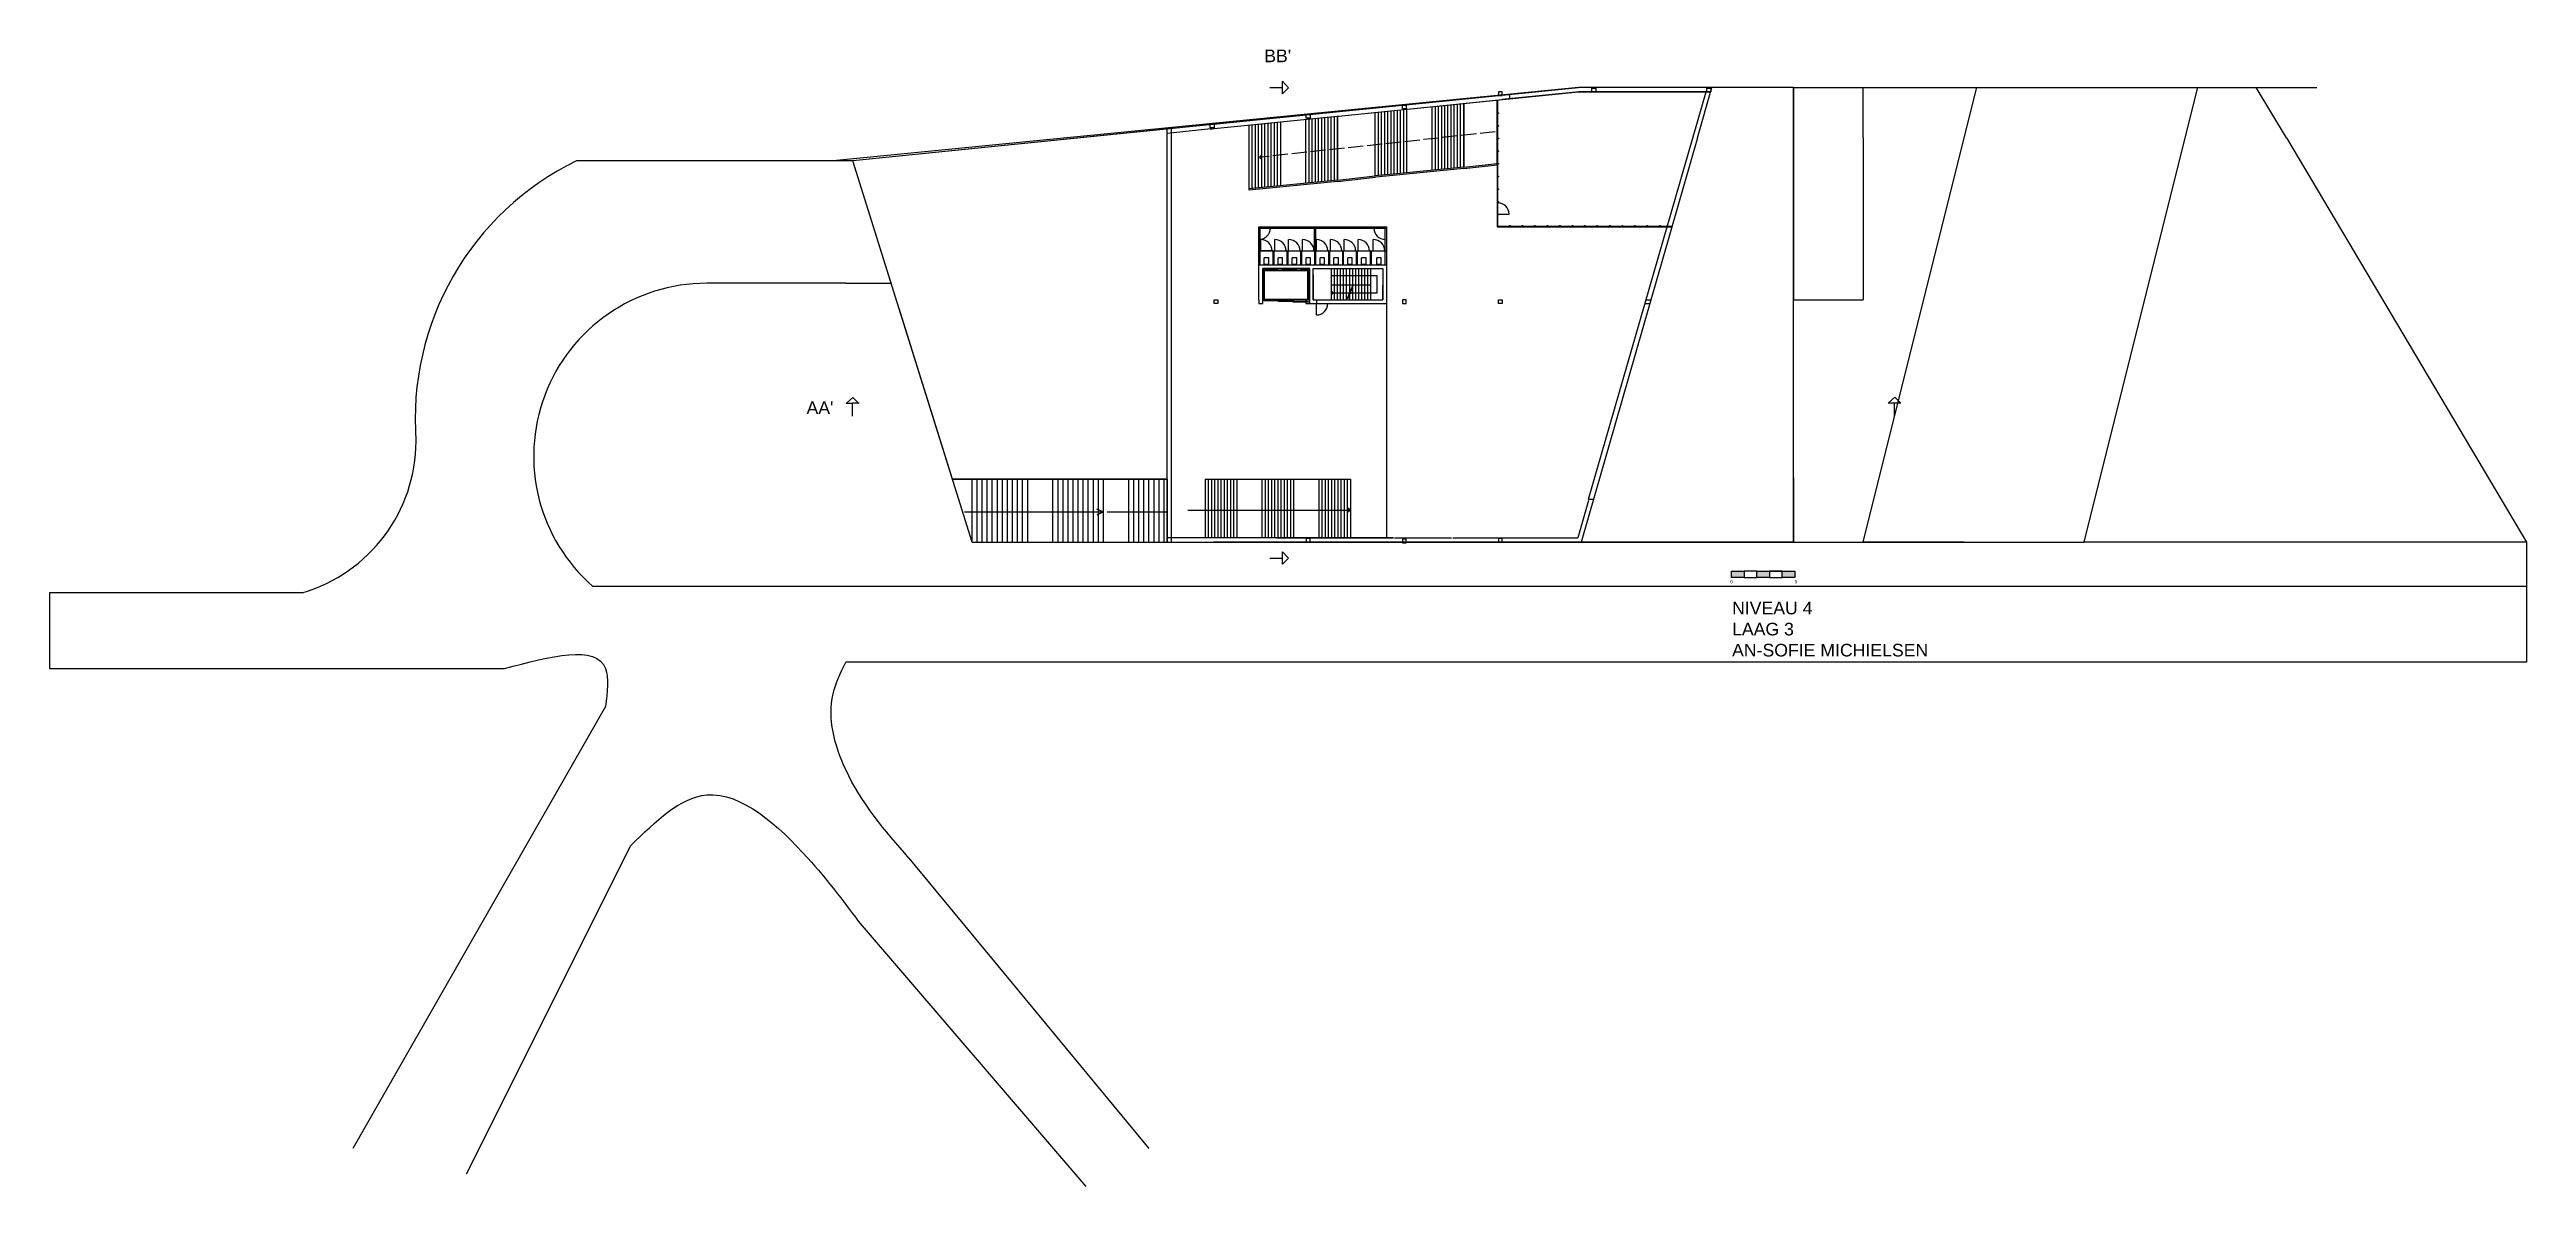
# Model space of a CAD drawing. Header units: millimetres. Extents: x -5657 to 14604, y -1609 to 2067.
# Drawn here: x 4816 to 6776, y 968 to 1868 of the extents above; entities that cross this region are included whole.
import ezdxf

# ---------------------------------------------------------------- set-up
doc = ezdxf.new("R2010")
doc.units = ezdxf.units.MM
doc.linetypes.add('ACAD_ISO02W100', pattern=[15, 12, -3])
doc.layers.get('0').update_dxf_attribs({"color": 4})
for name, color, linetype in [('gelijkvloers', 80, 'Continuous'), ('laag 2.1', 40, 'Continuous'), ('laag 2.2', 30, 'Continuous'), ('laag 3', 20, 'Continuous'), ('str palen', 220, 'Continuous')]:
    doc.layers.add(name, color=color, linetype=linetype)
doc.styles.get("Standard").update_dxf_attribs({"font": 'arial.ttf'})

msp = doc.modelspace()

# ---------------------------------------------------------------- texts
at = {"linetype": 'Continuous', "char_height": 2.5, "attachment_point": 1}
for s, width, insert in [('0', 4, (6146, 1448)), ('5', 9, (6197, 1448))]:
    msp.add_mtext_dynamic_manual_height_columns(s, width=width, gutter_width=12.5, heights=[0], dxfattribs=dict(at, insert=insert))
at = {"layer": 'gelijkvloers', "linetype": 'Continuous', "ltscale": 2, "insert": (6147.4, 1430.9), "char_height": 10, "attachment_point": 1}
msp.add_mtext_dynamic_manual_height_columns('NIVEAU 4\\PLAAG 3\\PAN-SOFIE MICHIELSEN', width=323, gutter_width=12.5, heights=[0], dxfattribs=at)
at = {"layer": 'str palen', "linetype": 'ACAD_ISO02W100', "char_height": 10, "attachment_point": 1}
for s, width, insert in [("BB'", 43.244, (5777.2, 1868)), ("AA'", 46.334, (5415, 1589.5))]:
    msp.add_mtext_dynamic_manual_height_columns(s, width=width, gutter_width=12.5, heights=[0], dxfattribs=dict(at, insert=insert))

# ---------------------------------------------------------------- hatches: boundary and pattern name
at = {"linetype": 'Continuous', "transparency": 33554539}
h = msp.add_hatch(color=256, dxfattribs=at)
h.dxf.hatch_style = 1
h.paths.add_polyline_path([(6157, 1455), (6147, 1455), (6147, 1450), (6157, 1450)])
h.paths.add_polyline_path([(6177, 1455), (6167, 1455), (6167, 1450), (6177, 1450)])
h.paths.add_polyline_path([(6197, 1455), (6187, 1455), (6187, 1450), (6197, 1450)])

# ---------------------------------------------------------------- linework, layer by layer
at = {"linetype": 'Continuous'}
for p, q in [((6026, 1838), (5436, 1780)), ((6196, 1838), (6026, 1838)), ((6196, 1478), (6196, 1838)), ((6196, 1838), (6610, 1838)), ((6196, 1478), (6196, 1838)), ((6196, 1838), (6196, 1791)), ((6196, 1838), (6196, 1791)), ((6251, 1798), (6251, 1838)), ((6331, 1798), (6341, 1838)), ((6506, 1798), (6516, 1838)), ((6586, 1798), (6562.2, 1838)), ((6196, 1791), (6196, 1791)), ((6196, 1791), (6196, 1712)), ((6251, 1798), (6251, 1670)), ((5451.6, 1780), (5233, 1780)), ((5546, 1478), (5451.6, 1780)), ((6196, 1712), (6196, 1670)), ((6196, 1598.7), (6196, 1673.7)), ((6196, 1670), (6251, 1670)), ((6196, 1528.7), (6196, 1598.7)), ((6196, 1528.7), (6196, 1478)), ((5546, 1478), (5639, 1478)), ((5639, 1478), (5717, 1478)), ((5717, 1478), (5737, 1478)), ((5737, 1478), (5813, 1478)), ((5904, 1478), (5796, 1478)), ((5990, 1478), (5904, 1478)), ((6120, 1478), (5990, 1478)), ((6196, 1478), (6120, 1478)), ((6120, 1478), (6120, 1478)), ((6196, 1478), (6426, 1478)), ((6147, 1450), (6147, 1455)), ((6147, 1455), (6157, 1455)), ((6167, 1455), (6157, 1455)), ((6157, 1455), (6157, 1450)), ((6157, 1455), (6157, 1450)), ((6167, 1450), (6167, 1455)), ((6167, 1455), (6197, 1455)), ((6187, 1455), (6177, 1455)), ((6177, 1455), (6177, 1450)), ((6187, 1450), (6187, 1455)), ((6197, 1455), (6197, 1450)), ((6157, 1450), (6147, 1450)), ((6157, 1450), (6167, 1450)), ((6177, 1450), (6167, 1450)), ((6177, 1450), (6187, 1450)), ((6197, 1450), (6187, 1450))]:
    msp.add_line(p, q, dxfattribs=at)
for p, q in [((6196, 1478), (6196, 1798)), ((6251, 1478), (6331, 1798)), ((6426, 1478), (6506, 1798)), ((6586, 1798), (6776, 1478)), ((5446, 1683), (5336, 1683)), ((5446, 1683), (5481.9, 1683)), ((5488.1, 1663.4), (5506.5, 1604.2)), ((5506.5, 1604.2), (5529.2, 1531.7)), ((5546, 1478), (6196, 1478)), ((6331, 1478), (6251, 1478)), ((6506, 1478), (6426, 1478)), ((6776, 1478), (6426, 1478)), ((6776, 1478), (6776, 1443)), ((5016, 1438), (4816, 1438)), ((4816, 1438), (4816, 1378)), ((5446, 1443), (5246, 1443)), ((6776, 1443), (5446, 1443)), ((6776, 1443), (6776, 1383)), ((4816, 1378), (5176, 1378)), ((6776, 1383), (5446, 1383)), ((5256, 1348), (5056, 998)), ((5146, 978), (5276, 1238)), ((5496, 1228), (5686, 998)), ((5456, 1178), (5636, 968))]:
    msp.add_line(p, q)
msp.add_arc((5333.1, 1575.4), 227.8, 116.0683, 184.3864, dxfattribs=at)
for centre, radius, start, end in [((5336, 1546.1), 136.9, 90, 228.8879), ((4981, 1558), 125, 286.2602, 0)]:
    msp.add_arc(centre, radius, start, end)
for points in [[(5176, 1378), (5256, 1378), (5256, 1348)], [(5496, 1228), (5446, 1298), (5436, 1358), (5446, 1383)], [(5276, 1238), (5336, 1278), (5416, 1228), (5456, 1178)]]:
    msp.add_spline(points, degree=3)
at = {"layer": 'gelijkvloers', "linetype": 'Continuous'}
for p, q in [((5546, 1478), (5546, 1528)), ((5550, 1478), (5550, 1528)), ((5554, 1478), (5554, 1528)), ((5558, 1478), (5558, 1528)), ((5562, 1478), (5562, 1528)), ((5566, 1478), (5566, 1528)), ((5570, 1478), (5570, 1528)), ((5574, 1478), (5574, 1528)), ((5578, 1478), (5578, 1528)), ((5582, 1478), (5582, 1528)), ((5586, 1478), (5586, 1528)), ((5590, 1478), (5590, 1528)), ((5610, 1478), (5610, 1528)), ((5614, 1478), (5614, 1528)), ((5618, 1478), (5618, 1528)), ((5622, 1478), (5622, 1528)), ((5626, 1478), (5626, 1528)), ((5626, 1478), (5626, 1528)), ((5630, 1478), (5630, 1528)), ((5634, 1478), (5634, 1528)), ((5638, 1478), (5638, 1528)), ((5642, 1478), (5642, 1528)), ((5646, 1478), (5646, 1528)), ((5650, 1478), (5650, 1528)), ((5670, 1478), (5670, 1528)), ((5670, 1528), (5700.4, 1528)), ((5674, 1478), (5674, 1528)), ((5678, 1478), (5678, 1528)), ((5682, 1478), (5682, 1528)), ((5686, 1478), (5686, 1528)), ((5690, 1478), (5690, 1528)), ((5694, 1478), (5694, 1528)), ((5694, 1478), (5694, 1528)), ((5698, 1478), (5698, 1528)), ((5698, 1478), (5698, 1528)), ((5539.9, 1502), (5650, 1502)), ((5653, 1502), (5700.4, 1502))]:
    msp.add_line(p, q, dxfattribs=at)
at = {"layer": 'gelijkvloers', "linetype": 'ACAD_ISO02W100'}
for p, q in [((5644.5, 1504.5), (5650, 1502)), ((5650, 1502), (5644.6, 1499.5))]:
    msp.add_line(p, q, dxfattribs=at)
at = {"layer": 'laag 2.1', "linetype": 'Continuous'}
for p, q in [((5971.5, 1832.5), (5451.6, 1780)), ((5971.5, 1829), (5971.5, 1832.5)), ((5530.4, 1528), (5451.6, 1780)), ((5700.4, 1528), (5530.4, 1528))]:
    msp.add_line(p, q, dxfattribs=at)
at = {"layer": 'laag 2.2', "linetype": 'Continuous'}
msp.add_line((5707, 1805.9), (5451.6, 1780), dxfattribs=at)
msp.add_line((5707, 1805.9), (5451.6, 1780), dxfattribs=at)
at = {"layer": 'laag 3', "linetype": 'Continuous'}
for p, q in [((5737, 1808.9), (5965, 1832)), ((5781.6, 1813.4), (6026, 1838)), ((5836, 1815.3), (6026, 1834.5)), ((5836, 1815.4), (5965.4, 1828.5)), ((5912.6, 1772.7), (5912.6, 1822.9)), ((5915.1, 1772.9), (5915.1, 1823.1)), ((5917.6, 1773.2), (5917.6, 1823.4)), ((5920.1, 1773.4), (5920.1, 1823.6)), ((5922.6, 1773.7), (5922.6, 1823.9)), ((5925.1, 1773.9), (5925.1, 1824.2)), ((5927.6, 1774.1), (5927.6, 1824.4)), ((5930.1, 1774.4), (5930.1, 1824.7)), ((5932.6, 1774.6), (5932.6, 1824.9)), ((5935.1, 1777.4), (5935.1, 1825.3)), ((5935.1, 1825.3), (5935.1, 1775.3)), ((5935.1, 1825.3), (5935.1, 1775.2)), ((5935.1, 1825.2), (5935.1, 1775.2)), ((5935.1, 1774.9), (5935.1, 1825.2)), ((5961.5, 1776.8), (5961.5, 1828)), ((5962, 1727.6), (5962, 1828)), ((6026, 1838), (5965, 1832)), ((6026.3, 1834.5), (5965.3, 1828.5)), ((6131.5, 1838), (6026, 1838)), ((6126.9, 1834.5), (6026, 1834.5)), ((6026, 1834.5), (6130.5, 1834.5)), ((6033.8, 1512), (6126.9, 1834.5)), ((6120, 1798), (6131.5, 1838)), ((5700.4, 1478), (5700.4, 1806)), ((5737.5, 1805.4), (5700.4, 1801.5)), ((5703.9, 1478), (5703.9, 1806)), ((5737.5, 1805.4), (5835, 1815.3)), ((5765.2, 1757.8), (5765.2, 1807.8)), ((5835, 1818.8), (5767, 1811.9)), ((5767.7, 1758), (5767.7, 1808.1)), ((5770.2, 1758.2), (5770.2, 1808.3)), ((5772.7, 1758.5), (5772.7, 1808.6)), ((5775.2, 1758.7), (5775.2, 1808.8)), ((5777.7, 1759), (5777.7, 1809.1)), ((5780.2, 1759.2), (5780.2, 1809.3)), ((5782.7, 1759.5), (5782.7, 1809.6)), ((5785.2, 1759.7), (5785.2, 1809.8)), ((5787.7, 1760), (5787.7, 1810.1)), ((5790.2, 1762.2), (5790.2, 1810.4)), ((5790.2, 1760.2), (5790.2, 1810.4)), ((5810.2, 1762.2), (5810.2, 1812.4)), ((5812.7, 1762.4), (5812.7, 1812.6)), ((5815.2, 1762.7), (5815.2, 1812.9)), ((5817.7, 1762.9), (5817.7, 1813.1)), ((5820.2, 1763.2), (5820.2, 1813.4)), ((5822.7, 1763.4), (5822.7, 1813.6)), ((5825.2, 1763.6), (5825.2, 1813.9)), ((5827.7, 1763.9), (5827.7, 1814.1)), ((5830.2, 1764.1), (5830.2, 1814.4)), ((5832.7, 1764.4), (5832.7, 1814.7)), ((5835, 1815.3), (5836, 1815.3)), ((5835.2, 1767.2), (5835.2, 1815.1)), ((5835.2, 1815.1), (5835.2, 1765.1)), ((5835.2, 1815.1), (5835.2, 1764.9)), ((5835.2, 1814.9), (5835.2, 1764.9)), ((5835.2, 1764.6), (5835.2, 1814.9)), ((5836, 1815.3), (5836, 1815.4)), ((5865.1, 1768), (5865.1, 1818.1)), ((5867.6, 1768.3), (5867.6, 1818.3)), ((5870.1, 1768.5), (5870.1, 1818.6)), ((5872.6, 1768.8), (5872.6, 1818.8)), ((5875.1, 1769), (5875.1, 1819.1)), ((5877.6, 1769.2), (5877.6, 1819.3)), ((5880.1, 1769.5), (5880.1, 1819.6)), ((5882.6, 1769.7), (5882.6, 1819.8)), ((5885.1, 1770), (5885.1, 1820.1)), ((5887.6, 1770.2), (5887.6, 1820.4)), ((5890.1, 1772.4), (5890.1, 1820.6)), ((5890.1, 1770.5), (5890.1, 1820.6)), ((5910.1, 1772.4), (5910.1, 1822.6)), ((5961.5, 1817.4), (5961.5, 1817.9)), ((5961.5, 1817.9), (5962, 1817.9)), ((5962.5, 1817.4), (5961.5, 1817.4)), ((5961.5, 1807.9), (5962, 1807.9)), ((5962.5, 1807.4), (5961.5, 1807.4)), ((5962, 1817.9), (5962.5, 1817.9)), ((5962, 1807.9), (5962.5, 1807.9)), ((5962.5, 1817.9), (5962.5, 1817.4)), ((5962.5, 1807.9), (5962.5, 1807.4)), ((5961.5, 1797.9), (5962, 1797.9)), ((5962.5, 1797.4), (5961.5, 1797.4)), ((5961.5, 1787.8), (5962, 1787.8)), ((5962.5, 1787.3), (5961.5, 1787.3)), ((5962, 1797.9), (5962.5, 1797.9)), ((5962, 1787.8), (5962.5, 1787.8)), ((5962.5, 1797.9), (5962.5, 1797.4)), ((5962.5, 1787.8), (5962.5, 1787.3)), ((6120, 1798), (6028, 1478)), ((5835.2, 1764.6), (5765.2, 1757.8)), ((5835.2, 1764.6), (5865.1, 1768)), ((5835.3, 1763.6), (5865.2, 1767)), ((5879.1, 1769.4), (5865.1, 1768)), ((5879.2, 1768.4), (5865.2, 1767)), ((5935.1, 1774.9), (5879.1, 1769.4)), ((5935.2, 1773.9), (5879.2, 1768.4)), ((5935.1, 1774.9), (5961.5, 1777.7)), ((5935.2, 1773.9), (5961.5, 1776.8)), ((5961.5, 1777.8), (5962, 1777.8)), ((5962.5, 1777.3), (5961.5, 1777.3)), ((5961.5, 1776.8), (5961.5, 1736.8)), ((5961.5, 1767.7), (5962, 1767.7)), ((5962.5, 1767.2), (5961.5, 1767.2)), ((5962, 1777.8), (5962.5, 1777.8)), ((5962, 1767.7), (5962.5, 1767.7)), ((5962.5, 1777.8), (5962.5, 1777.3)), ((5962.5, 1767.7), (5962.5, 1767.2)), ((5765.3, 1756.8), (5765.2, 1757.8)), ((5835.3, 1763.6), (5765.3, 1756.8)), ((5961.5, 1757.7), (5962, 1757.7)), ((5962.5, 1757.2), (5961.5, 1757.2)), ((5961.5, 1747.7), (5962, 1747.7)), ((5962.5, 1747.2), (5961.5, 1747.2)), ((5962, 1757.7), (5962.5, 1757.7)), ((5962, 1747.7), (5962.5, 1747.7)), ((5962.5, 1757.7), (5962.5, 1757.2)), ((5962.5, 1747.7), (5962.5, 1747.2)), ((5773, 1697.6), (5773, 1727.6)), ((5773, 1727.6), (5874, 1727.6)), ((5773, 1726.6), (5874, 1726.6)), ((5782, 1726.6), (5773, 1726.6)), ((5774, 1697.6), (5774, 1727.6)), ((5775.4, 1727.6), (5784.4, 1727.6)), ((5817, 1708.6), (5817, 1727.6)), ((5818, 1708.6), (5818, 1727.6)), ((5864, 1726.6), (5873, 1726.6)), ((5873, 1697.6), (5873, 1727.6)), ((5874, 1727.6), (5874, 1697.6)), ((5961.5, 1737.6), (5962, 1737.6)), ((5962.5, 1737.1), (5961.5, 1737.1)), ((5961.5, 1736.8), (5961.5, 1727.6)), ((5961.5, 1728.1), (6099.8, 1728.1)), ((5961.5, 1727.6), (6099.8, 1727.6)), ((5961.5, 1727.6), (5962, 1727.6)), ((5962, 1737.6), (5971, 1737.6)), ((5962, 1737.6), (5962.5, 1737.6)), ((5962.5, 1737.6), (5962.5, 1737.1)), ((5971.4, 1727.6), (5971.4, 1728.6)), ((5971.4, 1728.6), (5971.9, 1728.6)), ((5971.9, 1728.6), (5971.9, 1727.6)), ((5981.3, 1727.6), (5981.3, 1728.6)), ((5981.3, 1728.6), (5981.8, 1728.6)), ((5981.8, 1728.6), (5981.8, 1727.6)), ((5991.1, 1727.6), (5991.1, 1728.6)), ((5991.1, 1728.6), (5991.6, 1728.6)), ((5991.6, 1728.6), (5991.6, 1727.6)), ((6001, 1727.6), (6001, 1728.6)), ((6001, 1728.6), (6001.5, 1728.6)), ((6001.5, 1728.6), (6001.5, 1727.6)), ((6010.9, 1727.6), (6010.9, 1728.6)), ((6010.9, 1728.6), (6011.4, 1728.6)), ((6011.4, 1728.6), (6011.4, 1727.6)), ((6020.8, 1727.6), (6020.8, 1728.6)), ((6020.8, 1728.6), (6021.3, 1728.6)), ((6021.3, 1728.6), (6021.3, 1727.6)), ((6030.6, 1727.6), (6030.6, 1728.6)), ((6030.6, 1728.6), (6031.1, 1728.6)), ((6031.1, 1728.6), (6031.1, 1727.6)), ((6040.5, 1727.6), (6040.5, 1728.6)), ((6040.5, 1728.6), (6041, 1728.6)), ((6041, 1728.6), (6041, 1727.6)), ((6050.4, 1727.6), (6050.4, 1728.6)), ((6050.4, 1728.6), (6050.9, 1728.6)), ((6050.9, 1728.6), (6050.9, 1727.6)), ((6060.3, 1727.6), (6060.3, 1728.6)), ((6060.3, 1728.6), (6060.8, 1728.6)), ((6060.8, 1728.6), (6060.8, 1727.6)), ((6070.1, 1727.6), (6070.1, 1728.6)), ((6070.1, 1728.6), (6070.6, 1728.6)), ((6070.6, 1728.6), (6070.6, 1727.6)), ((6080, 1727.6), (6080, 1728.6)), ((6080, 1728.6), (6080.5, 1728.6)), ((6080.5, 1728.6), (6080.5, 1727.6)), ((6089.9, 1727.6), (6089.9, 1728.6)), ((6089.9, 1728.6), (6090.4, 1728.6)), ((6090.4, 1728.6), (6090.4, 1727.6)), ((5773, 1697.6), (5773, 1708.6)), ((5774, 1708.6), (5874, 1708.6)), ((5774, 1708.6), (5784, 1708.6)), ((5774.5, 1708.6), (5774.5, 1717.6)), ((5783.5, 1708.6), (5774.5, 1708.6)), ((5784, 1708.6), (5783.5, 1708.6)), ((5784, 1708.6), (5784, 1697.6)), ((5785, 1697.6), (5785, 1708.6)), ((5785.5, 1708.6), (5785.5, 1717.6)), ((5795, 1708.6), (5794.5, 1708.6)), ((5795, 1708.6), (5795, 1697.6)), ((5796, 1697.6), (5796, 1708.6)), ((5796.5, 1708.6), (5796.5, 1717.6)), ((5806, 1708.6), (5805.5, 1708.6)), ((5806, 1708.6), (5806, 1697.6)), ((5807, 1697.6), (5807, 1708.6)), ((5807.5, 1708.6), (5807.5, 1717.6)), ((5817, 1708.6), (5816.5, 1708.6)), ((5817, 1708.6), (5817, 1697.6)), ((5818, 1697.6), (5818, 1708.6)), ((5818.5, 1708.6), (5818.5, 1717.6)), ((5828, 1708.6), (5827.5, 1708.6)), ((5828, 1708.6), (5828, 1697.6)), ((5829, 1697.6), (5829, 1708.6)), ((5829.5, 1708.6), (5829.5, 1717.6)), ((5839, 1708.6), (5838.5, 1708.6)), ((5839, 1708.6), (5839, 1697.6)), ((5840, 1697.6), (5840, 1708.6)), ((5840.5, 1708.6), (5840.5, 1717.6)), ((5850, 1708.6), (5849.5, 1708.6)), ((5850, 1708.6), (5850, 1697.6)), ((5851, 1697.6), (5851, 1708.6)), ((5851.5, 1708.6), (5851.5, 1717.6)), ((5861, 1708.6), (5860.5, 1708.6)), ((5861, 1708.6), (5861, 1697.6)), ((5862, 1697.6), (5862, 1708.6)), ((5863.5, 1708.6), (5863.5, 1717.6)), ((5873, 1708.6), (5872.5, 1708.6)), ((5773, 1670), (5773, 1697.6)), ((5773, 1694.6), (5773, 1697.6)), ((5773, 1697.6), (5874, 1697.6)), ((5776, 1689.6), (5776, 1694.6)), ((5776, 1689.6), (5776, 1694.6)), ((5813, 1694.6), (5776, 1694.6)), ((5776, 1694.6), (5776, 1670)), ((5776, 1670), (5776, 1689.6)), ((5776, 1670), (5776, 1689.6)), ((5777, 1670), (5777, 1693.6)), ((5777, 1693.6), (5812, 1693.6)), ((5780.8, 1703), (5777.2, 1703)), ((5777.2, 1697.6), (5777.2, 1703)), ((5777.2, 1698.2), (5780.8, 1698.2)), ((5777.2, 1697.6), (5780.8, 1697.6)), ((5777.5, 1670.5), (5777.5, 1693.1)), ((5777.5, 1693.1), (5811.5, 1693.1)), ((5780.8, 1697.6), (5780.8, 1703)), ((5791.7, 1703), (5788.1, 1703)), ((5788.1, 1697.6), (5788.1, 1703)), ((5788.1, 1698.2), (5791.7, 1698.2)), ((5788.1, 1697.6), (5791.7, 1697.6)), ((5791.7, 1697.6), (5791.7, 1703)), ((5803, 1703), (5799.4, 1703)), ((5799.4, 1697.6), (5799.4, 1703)), ((5799.4, 1698.2), (5803, 1698.2)), ((5799.4, 1697.6), (5803, 1697.6)), ((5803, 1697.6), (5803, 1703)), ((5813.9, 1703), (5810.3, 1703)), ((5810.3, 1697.6), (5810.3, 1703)), ((5810.3, 1698.2), (5813.9, 1698.2)), ((5810.3, 1697.6), (5813.9, 1697.6)), ((5811.5, 1693.1), (5811.5, 1670.5)), ((5812, 1693.6), (5812, 1670)), ((5813, 1670), (5813, 1694.6)), ((5813, 1694.6), (5813, 1670)), ((5813, 1670), (5813, 1694.6)), ((5813, 1670), (5813, 1694.6)), ((5813, 1694.6), (5813, 1670)), ((5813, 1670), (5813, 1694.6)), ((5813, 1670), (5813, 1694.6)), ((5813.9, 1697.6), (5813.9, 1703)), ((5816, 1689.6), (5816, 1694.6)), ((5816, 1670), (5816, 1694.6)), ((5816, 1670), (5816, 1694.6)), ((5816, 1670), (5816, 1694.6)), ((5816, 1694.6), (5816, 1694.6)), ((5816, 1694.6), (5871, 1694.6)), ((5816, 1689.6), (5816, 1670)), ((5825, 1703), (5821.4, 1703)), ((5821.4, 1697.6), (5821.4, 1703)), ((5821.4, 1698.2), (5825, 1698.2)), ((5821.4, 1697.6), (5825, 1697.6)), ((5825, 1697.6), (5825, 1703)), ((5830.4, 1670), (5830.4, 1694.6)), ((5866.5, 1688.8), (5830.4, 1688.8)), ((5836, 1703), (5832.4, 1703)), ((5832.4, 1697.6), (5832.4, 1703)), ((5832.4, 1698.2), (5836, 1698.2)), ((5832.4, 1697.6), (5836, 1697.6)), ((5832.8, 1670), (5832.8, 1694.6)), ((5835.2, 1670), (5835.2, 1694.6)), ((5836, 1697.6), (5836, 1703)), ((5837.6, 1670), (5837.6, 1694.6)), ((5840, 1670), (5840, 1694.6)), ((5842.4, 1670), (5842.4, 1694.6)), ((5846.9, 1703), (5843.3, 1703)), ((5843.3, 1697.6), (5843.3, 1703)), ((5843.3, 1698.2), (5846.9, 1698.2)), ((5843.3, 1697.6), (5846.9, 1697.6)), ((5844.8, 1670), (5844.8, 1694.6)), ((5846.9, 1697.6), (5846.9, 1703)), ((5847.2, 1670), (5847.2, 1694.6)), ((5849.6, 1670), (5849.6, 1694.6)), ((5852, 1670), (5852, 1694.6)), ((5857.8, 1703), (5854.2, 1703)), ((5854.2, 1697.6), (5854.2, 1703)), ((5854.2, 1698.2), (5857.8, 1698.2)), ((5854.2, 1697.6), (5857.8, 1697.6)), ((5854.4, 1670), (5854.4, 1694.6)), ((5856.8, 1670), (5856.8, 1694.6)), ((5857.8, 1697.6), (5857.8, 1703)), ((5859.2, 1670), (5859.2, 1694.6)), ((5861.6, 1670), (5861.6, 1694.6)), ((5869.8, 1703), (5866.2, 1703)), ((5866.2, 1697.6), (5866.2, 1703)), ((5866.2, 1698.2), (5869.8, 1698.2)), ((5866.2, 1697.6), (5869.8, 1697.6)), ((5866.5, 1675.4), (5866.5, 1688.8)), ((5869.8, 1697.6), (5869.8, 1703)), ((5871, 1694.6), (5871, 1670)), ((5874, 1697.6), (5874, 1670)), ((5773, 1670), (5773, 1667)), ((5773, 1667), (5776, 1667)), ((5776, 1667), (5776, 1670)), ((5777, 1670), (5812, 1670)), ((5777, 1669.5), (5788.6, 1669.5)), ((5777, 1669), (5777, 1669.5)), ((5788.6, 1669), (5777, 1669)), ((5777.5, 1670.5), (5811.5, 1670.5)), ((5788.6, 1669.5), (5788.6, 1669)), ((5788.6, 1669), (5800.2, 1669)), ((5788.6, 1668.5), (5788.6, 1669)), ((5800.2, 1668.5), (5788.6, 1668.5)), ((5800.2, 1669), (5800.2, 1668.5)), ((5800.2, 1668.5), (5811.8, 1668.5)), ((5800.2, 1668), (5800.2, 1668.5)), ((5811.8, 1668), (5800.2, 1668)), ((5813, 1670), (5810, 1670)), ((5810, 1670), (5810, 1667)), ((5810, 1667), (5813, 1667)), ((5811.8, 1668.5), (5811.8, 1668)), ((5813, 1667), (5813, 1670)), ((5813, 1670), (5813, 1667)), ((5813, 1667), (5874, 1667)), ((5816, 1670), (5871, 1670)), ((5818.5, 1670), (5818.5, 1666.9)), ((5818.5, 1657.9), (5818.5, 1666.9)), ((5861.6, 1681.6), (5830.4, 1681.6)), ((5831.4, 1676.2), (5830.4, 1675.4)), ((5830.4, 1675.4), (5866.5, 1675.4)), ((5830.4, 1675.4), (5831.4, 1674.4)), ((5845.1, 1675.4), (5845.9, 1676.3)), ((5845.9, 1676.3), (5845.1, 1675.4)), ((5845.1, 1675.4), (5846, 1674.6)), ((5871, 1670), (5871, 1681.6)), ((5874, 1670), (5874, 1667)), ((5874, 1667), (5874, 1481.5)), ((6078.7, 1667), (6082.3, 1667)), ((6079.6, 1670), (6083.2, 1670)), ((5530.4, 1528), (5700.4, 1528)), ((5700.4, 1528), (5700.4, 1478)), ((5730.4, 1528), (5730.4, 1481.5)), ((5730.4, 1528), (5732.9, 1528)), ((5732.9, 1528), (5732.9, 1481.5)), ((5732.9, 1528), (5845.4, 1528)), ((5735.4, 1528), (5735.4, 1481.5)), ((5737.9, 1528), (5737.9, 1481.5)), ((5740.4, 1528), (5740.4, 1481.5)), ((5742.9, 1528), (5742.9, 1481.5)), ((5745.4, 1528), (5745.4, 1481.5)), ((5747.9, 1528), (5747.9, 1481.5)), ((5750.4, 1528), (5750.4, 1481.5)), ((5752.9, 1528), (5752.9, 1481.5)), ((5755.4, 1528), (5755.4, 1481.5)), ((5775.4, 1528), (5775.4, 1481.5)), ((5775.4, 1528), (5775.4, 1481.5)), ((5777.9, 1528), (5777.9, 1481.5)), ((5780.4, 1528), (5780.4, 1481.5)), ((5782.9, 1528), (5782.9, 1481.5)), ((5785.4, 1528), (5785.4, 1481.5)), ((5787.9, 1528), (5787.9, 1481.5)), ((5790.4, 1528), (5790.4, 1481.5)), ((5792.9, 1528), (5792.9, 1481.5)), ((5795.4, 1528), (5795.4, 1481.5)), ((5797.9, 1528), (5797.9, 1481.5)), ((5800.4, 1528), (5800.4, 1481.5)), ((5820.4, 1528), (5820.4, 1481.5)), ((5820.4, 1528), (5820.4, 1481.5)), ((5822.9, 1528), (5822.9, 1481.5)), ((5825.4, 1528), (5825.4, 1481.5)), ((5827.9, 1528), (5827.9, 1481.5)), ((5830.4, 1528), (5830.4, 1481.5)), ((5832.9, 1528), (5832.9, 1481.5)), ((5835.4, 1528), (5835.4, 1481.5)), ((5837.9, 1528), (5837.9, 1481.5)), ((5840.4, 1528), (5840.4, 1481.5)), ((5842.9, 1528), (5842.9, 1481.5)), ((5845.4, 1528), (5845.4, 1481.5)), ((6033.8, 1511), (6025.4, 1481.5)), ((6033.8, 1512), (6034.1, 1512)), ((6033.8, 1512), (6037.8, 1512)), ((5716.7, 1503.4), (5845.4, 1503.4)), ((5737.5, 1481.5), (5700.4, 1481.5)), ((5734, 1478), (5737, 1478)), ((6028, 1478), (5737, 1478)), ((5767, 1481.5), (5737.5, 1481.5)), ((5879.4, 1481.5), (5767, 1481.5)), ((5879.4, 1478), (5767, 1478)), ((5787, 1481.5), (5879.4, 1481.5)), ((5787, 1478), (6028, 1478)), ((5880.4, 1481.5), (5925.4, 1481.5)), ((5926.4, 1481.5), (6025.4, 1481.5))]:
    msp.add_line(p, q, dxfattribs=at)
at = {"layer": 'laag 3', "linetype": 'ACAD_ISO02W100'}
for p, q in [((5773.4, 1782.7), (5775.1, 1784.5)), ((5775.1, 1784.5), (5773.4, 1782.7)), ((5960, 1802.8), (5776.9, 1783)), ((5776.9, 1783), (5773.4, 1782.7)), ((5773.4, 1782.7), (5775.5, 1781)), ((5776, 1694.6), (5813, 1694.6)), ((5847.2, 1681.6), (5842.4, 1670)), ((5847.6, 1681.6), (5842.8, 1670)), ((5845.4, 1503.4), (5843.4, 1504.9)), ((5843.4, 1504.9), (5845.4, 1503.4)), ((5845.4, 1503.4), (5843.4, 1501.9))]:
    msp.add_line(p, q, dxfattribs=at)
at = {"layer": 'laag 3', "linetype": 'Continuous'}
for centre, start, end in [((5962, 1737.6), 0, 90), ((5773, 1726.6), 270, 0), ((5873, 1726.6), 180, 270), ((5774.5, 1708.6), 0, 90), ((5785.5, 1708.6), 0, 90), ((5796.5, 1708.6), 0, 90), ((5807.5, 1708.6), 0, 90), ((5818.5, 1708.6), 0, 90), ((5829.5, 1708.6), 0, 90), ((5840.5, 1708.6), 0, 90), ((5851.5, 1708.6), 0, 90), ((5863.5, 1708.6), 0, 90), ((5818.5, 1666.9), 270, 0)]:
    msp.add_arc(centre, 9, start, end, dxfattribs=at)
for p in [(5962, 1817.9), (5962, 1807.9), (5962, 1797.9), (5962, 1787.8), (5962, 1777.8), (5962, 1767.7), (5962, 1757.7), (5962, 1747.7), (5962, 1737.6), (5971.4, 1727.6), (5981.3, 1727.6), (5991.1, 1727.6), (6001, 1727.6), (6010.9, 1727.6), (6020.8, 1727.6), (6030.6, 1727.6), (6040.5, 1727.6), (6050.4, 1727.6), (6060.3, 1727.6), (6070.1, 1727.6), (6080, 1727.6), (6089.9, 1727.6)]:
    msp.add_point(p, dxfattribs=at)
at = {"layer": 'str palen', "linetype": 'ACAD_ISO02W100'}
for p, q in [((5791.6, 1838), (5791.6, 1843)), ((5791.6, 1843), (5796.4, 1837.8)), ((5781.6, 1838), (5791.6, 1838)), ((5791.6, 1833), (5791.6, 1838)), ((5796.4, 1837.8), (5791.6, 1833)), ((5886.5, 1824), (5889.5, 1824)), ((5886.5, 1821), (5886.5, 1824)), ((5889.5, 1824), (5889.5, 1821)), ((6036.5, 1837.5), (6039.5, 1837.5)), ((6036.5, 1834.5), (6036.5, 1837.5)), ((6039.5, 1834.5), (6036.5, 1834.5)), ((6039.5, 1837.5), (6039.5, 1834.5)), ((6127.5, 1837.5), (6130.5, 1837.5)), ((6127.5, 1834.5), (6127.5, 1837.5)), ((6130.5, 1834.5), (6127.5, 1834.5)), ((6130.5, 1837.5), (6130.5, 1834.5)), ((5734.5, 1806.1), (5734.5, 1809.1)), ((5737.5, 1806.1), (5734.5, 1806.1)), ((5737.5, 1809.1), (5737.5, 1806.1)), ((5810.5, 1816.6), (5813.5, 1816.6)), ((5810.5, 1813.6), (5810.5, 1816.6)), ((5813.5, 1813.6), (5810.5, 1813.6)), ((5813.5, 1816.6), (5813.5, 1813.6)), ((5889.5, 1821), (5886.5, 1821)), ((5446.5, 1587.8), (5451.6, 1592.6)), ((5451.5, 1587.8), (5446.5, 1587.8)), ((5451.5, 1577.8), (5451.5, 1587.8)), ((5451.6, 1592.6), (5456.5, 1587.8)), ((5456.6, 1588), (5451.6, 1588)), ((6271, 1588), (6276.2, 1592.8)), ((6276, 1588), (6271, 1588)), ((6276, 1578), (6276, 1588)), ((6281, 1588), (6276, 1588)), ((6276.2, 1592.8), (6281, 1588)), ((5791.6, 1465.5), (5791.6, 1470.5)), ((5791.6, 1470.5), (5796.4, 1465.3)), ((5965.5, 1481), (5962.5, 1481)), ((5962.5, 1481), (5962.5, 1478)), ((5962.5, 1478), (5965.5, 1478)), ((5962.5, 1478), (5965.5, 1478)), ((5965.5, 1478), (5965.5, 1481)), ((5781.6, 1465.5), (5791.6, 1465.5)), ((5791.6, 1460.5), (5791.6, 1465.5)), ((5796.4, 1465.3), (5791.6, 1460.5))]:
    msp.add_line(p, q, dxfattribs=at)
at = {"layer": 'str palen', "linetype": 'Continuous'}
for p, q in [((5965.5, 1834.5), (5962.5, 1834.5)), ((5962.5, 1834.5), (5962.5, 1831.5)), ((5965.5, 1834.5), (5962.5, 1834.5)), ((5962.5, 1834.5), (5962.5, 1831.5)), ((5962.5, 1831.5), (5965.5, 1831.5)), ((5962.5, 1831.5), (5965.5, 1831.5)), ((5965.5, 1831.5), (5965.5, 1834.5)), ((5965.5, 1831.5), (5965.5, 1834.5)), ((5734.5, 1805.1), (5737.5, 1805.4)), ((5737.5, 1670), (5740.5, 1670)), ((5737.5, 1667), (5737.5, 1670)), ((5740.5, 1667), (5737.5, 1667)), ((5740.5, 1670), (5740.5, 1667)), ((5813, 1670), (5810, 1670)), ((5810, 1670), (5810, 1667)), ((5810, 1667), (5813, 1667)), ((5813, 1667), (5813, 1670)), ((5889.5, 1670), (5886.5, 1670)), ((5886.5, 1670), (5886.5, 1667)), ((5886.5, 1667), (5889.5, 1667)), ((5889.5, 1667), (5889.5, 1670)), ((5962.5, 1670), (5965.5, 1670)), ((5962.5, 1667), (5962.5, 1670)), ((5965.5, 1667), (5962.5, 1667)), ((5965.5, 1670), (5965.5, 1667)), ((5813.5, 1481), (5810.5, 1481)), ((5810.5, 1481), (5810.5, 1478)), ((5810.5, 1478), (5813.5, 1478)), ((5810.5, 1478), (5813.5, 1478)), ((5813.5, 1478), (5813.5, 1481)), ((5889.5, 1480.5), (5886.5, 1480.5)), ((5886.5, 1480.5), (5886.5, 1477.5)), ((5886.5, 1478), (5889.5, 1478)), ((5886.5, 1477.5), (5889.5, 1477.5)), ((5889.5, 1477.5), (5889.5, 1480.5))]:
    msp.add_line(p, q, dxfattribs=at)

msp.set_redraw_order([(e.dxf.handle, doc.entitydb.next_handle()) for e in msp.query("TEXT MTEXT ATTDEF DIMENSION ARC_DIMENSION")])  # texts and dimensions are drawn at this point

doc.saveas('drawing.dxf')
